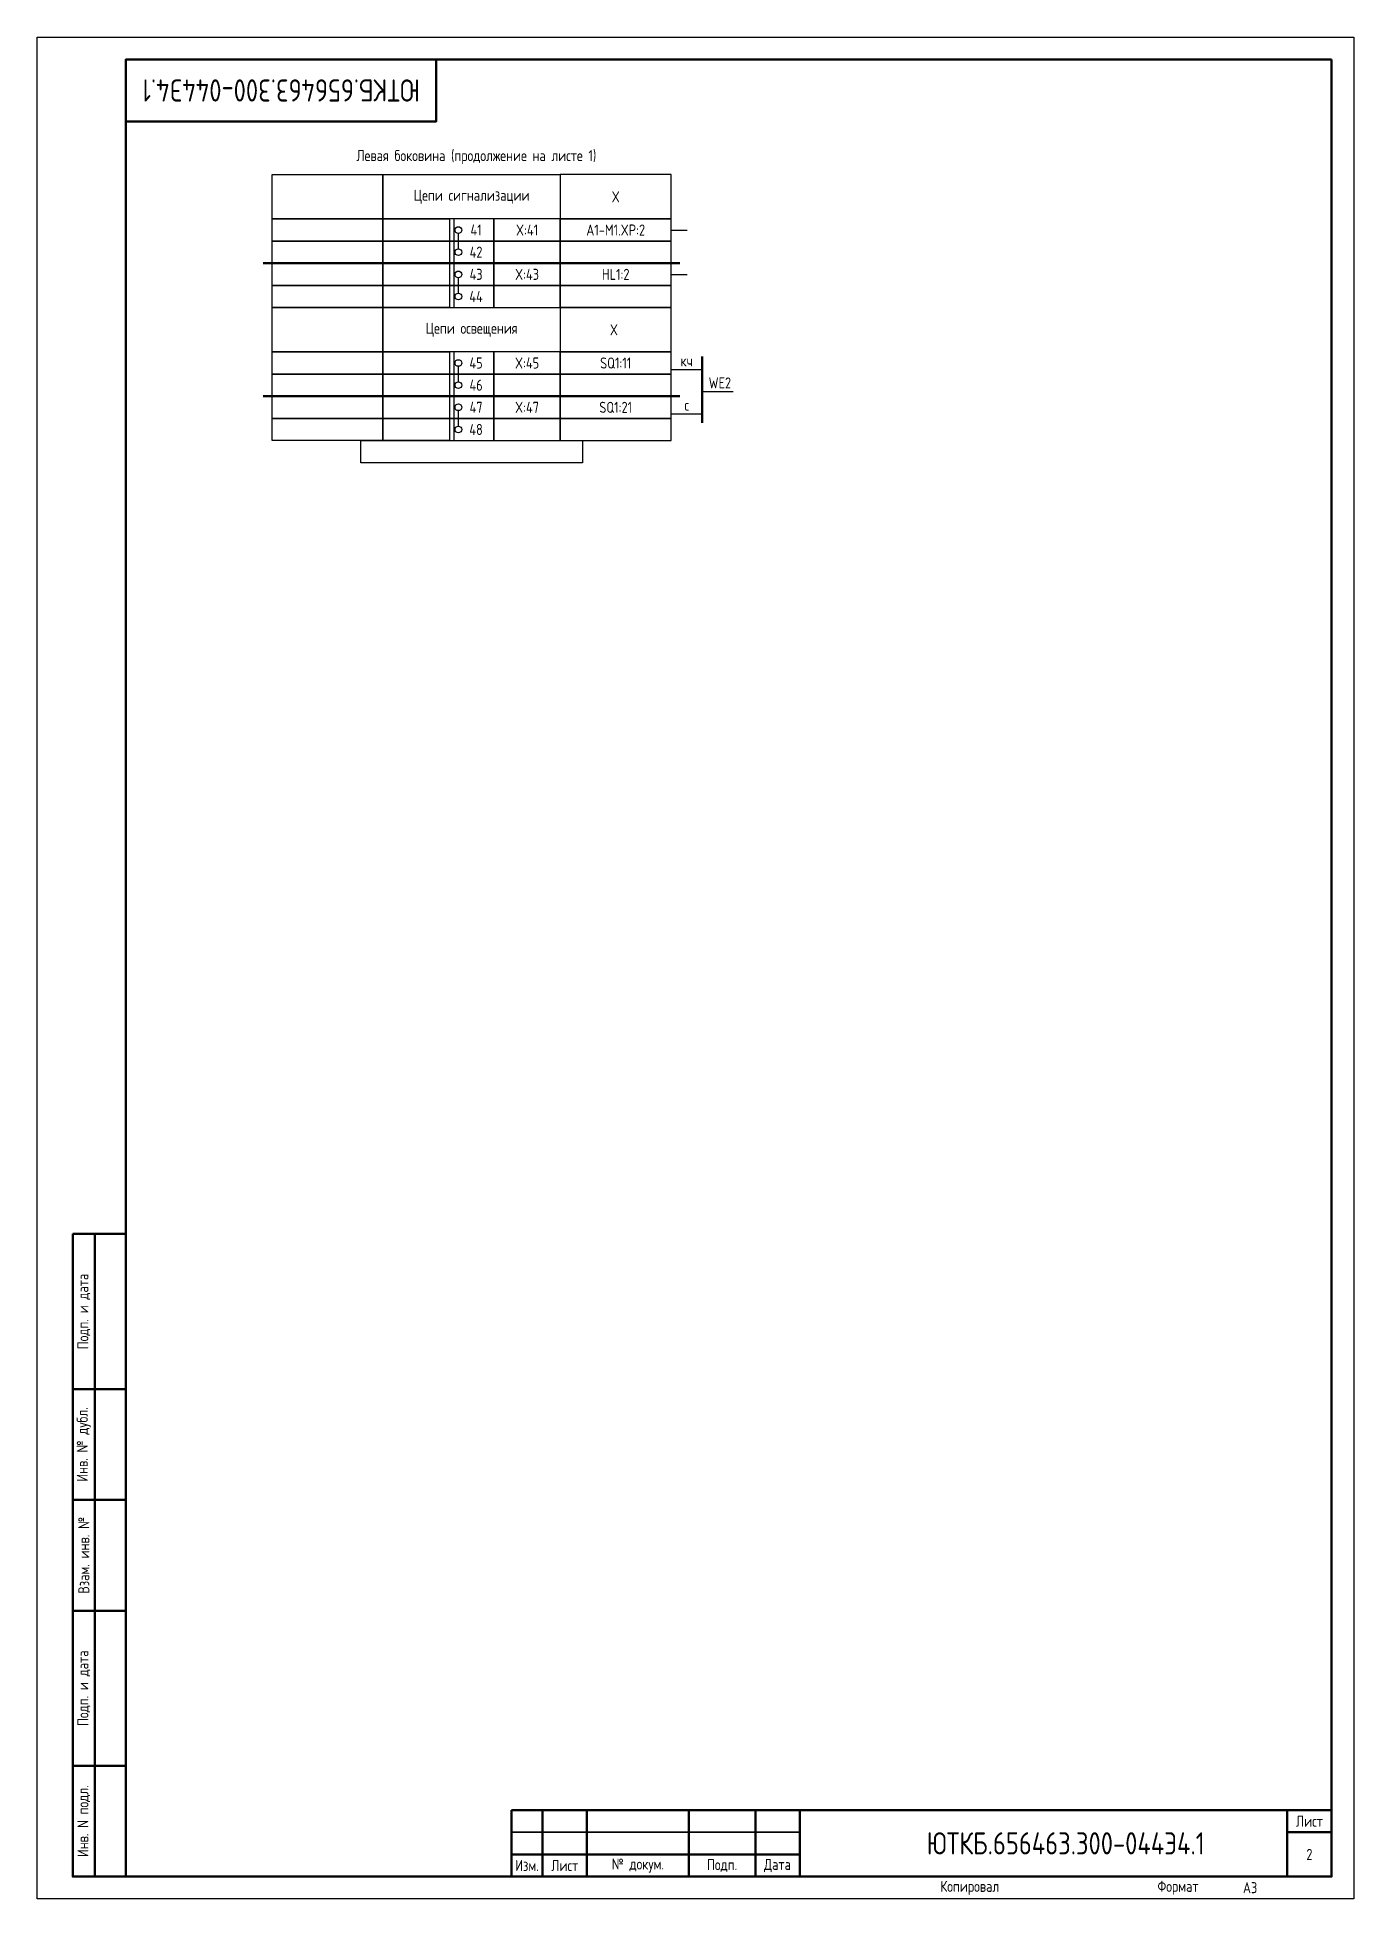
# Model space of a CAD drawing. Header units: millimetres. Extents: x -1036 to 3564, y -90 to 586.
# Drawn here: x 1557 to 1854, y 0 to 420 of the extents above; entities that cross this region are included whole.
import ezdxf

# ---------------------------------------------------------------- set-up
doc = ezdxf.new("R2010")
doc.units = ezdxf.units.MM
doc.styles.add('Gost_type_A', font='GOST_A.TTF')

msp = doc.modelspace()

# ---------------------------------------------------------------- texts
at = {"insert": (1612, 408), "char_height": 5, "width": 70, "attachment_point": 5, "rotation": 180, "style": 'Gost_type_A'}
msp.add_mtext('ЮТКБ.656463.300-044Э4.1', dxfattribs=at)
at = {"style": 'Gost_type_A'}
for s, insert, char_height, width, attachment_point in [('Левая боковина (продолжение на листе 1)', (1656.06, 392.96), 2.5, 90, 5), ('Цепи сигнализации', (1655, 384), 2.5, 40, 5), ('X', (1687.5, 384), 2.5, 25, 5), ('A1-M1.XP:2', (1687.5, 376.5), 2.5, 25, 5), ('HL1:2', (1687.5, 366.5), 2.5, 25, 5), ('Цепи освещения', (1655, 354), 2.5, 40, 5), ('X', (1687.09, 354), 2.5, 25, 5), ('SQ1:11', (1687.5, 346.5), 2.5, 25, 5), ('кч', (1703.5, 347), 2.5, 7, 5), ('WE2', (1711, 342), 2.5, 7, 5), ('SQ1:21', (1687.5, 336.5), 2.5, 25, 5), ('с', (1703.5, 337), 2.5, 7, 5), ('ЮТКБ.656463.300-044Э4.1', (1789, 12.5), 5, 120, 5), ('2', (1844, 10), 2.5, 10, 5), ('A3', (1829, 2.5), 2.5, 20, 4), ('A3', (1829, 2.5), 2.5, 20, 4)]:
    msp.add_mtext(s, dxfattribs=dict(at, insert=insert, char_height=char_height, width=width, attachment_point=attachment_point))
at = {"ltscale": 10, "char_height": 2.5, "attachment_point": 5, "style": 'Gost_type_A'}
for s, insert, width in [('41', (1656, 376.5), 8), ('X:41', (1667.5, 376.5), 15), ('42', (1656, 371.5), 8), ('43', (1656, 366.5), 8), ('X:43', (1667.5, 366.5), 15), ('44', (1656, 361.5), 8), ('45', (1656, 346.5), 8), ('X:45', (1667.5, 346.5), 15), ('46', (1656, 341.5), 8), ('47', (1656, 336.5), 8), ('X:47', (1667.5, 336.5), 15), ('48', (1656, 331.5), 8)]:
    msp.add_mtext(s, dxfattribs=dict(at, insert=insert, width=width))

# ---------------------------------------------------------------- blocks, each defined once
blk = doc.blocks.new('Штамп левый нижний')
at = {"lineweight": 50}
for points in [[(-12, 145), (-7, 145), (-7, 110), (-12, 110)], [(-7, 145), (0, 145), (0, 110), (-7, 110)], [(-12, 110), (-7, 110), (-7, 85), (-12, 85)], [(-7, 110), (0, 110), (0, 85), (-7, 85)], [(-12, 85), (-7, 85), (-7, 60), (-12, 60)], [(-7, 85), (0, 85), (0, 60), (-7, 60)], [(-12, 60), (-7, 60), (-7, 25), (-12, 25)], [(-7, 60), (0, 60), (0, 25), (-7, 25)], [(-12, 25), (-7, 25), (-7, 0), (-12, 0)], [(-7, 25), (0, 25), (0, 0), (-7, 0)]]:
    blk.add_lwpolyline(points, close=True, dxfattribs=at)
at = {"char_height": 2.5, "attachment_point": 5, "rotation": 90, "style": 'Gost_type_A'}
for s, insert, width in [('Подп. и дата', (-9.5, 127.5), 35), ('Инв. № дубл.', (-9.5, 97.5), 25), ('Взам. инв. №', (-9.5, 72.5), 25), ('Подп. и дата', (-9.5, 42.5), 35), ('Инв. N подл.', (-9.5, 12.5), 25)]:
    blk.add_mtext(s, dxfattribs=dict(at, insert=insert, width=width))
blk = doc.blocks.new('Штамп угловой верхний')
at = {"lineweight": 50}
blk.add_lwpolyline([(0, 0), (70, 0), (70, -14), (0, -14)], close=True, dxfattribs=at)
blk = doc.blocks.new('Штамп малый нижний')
at = {"lineweight": 50}
for points in [[(-185, 15), (-178, 15), (-178, 5), (-185, 5)], [(-178, 15), (-168, 15), (-168, 5), (-178, 5)], [(-168, 15), (-145, 15), (-145, 5), (-168, 5)], [(-145, 15), (-130, 15), (-130, 5), (-145, 5)], [(-130, 15), (-120, 15), (-120, 5), (-130, 5)], [(-120, 15), (-10, 15), (-10, 0), (-120, 0)], [(-10, 15), (0, 15), (0, 10), (-10, 10)], [(-10, 10), (0, 10), (0, 0), (-10, 0)], [(-185, 5), (-178, 5), (-178, 0), (-185, 0)], [(-178, 5), (-168, 5), (-168, 0), (-178, 0)], [(-168, 5), (-145, 5), (-145, 0), (-168, 0)], [(-145, 5), (-130, 5), (-130, 0), (-145, 0)], [(-130, 5), (-120, 5), (-120, 0), (-130, 0)]]:
    blk.add_lwpolyline(points, close=True, dxfattribs=at)
for points in [[(-185, 15), (-178, 15), (-178, 10), (-185, 10)], [(-178, 15), (-168, 15), (-168, 10), (-178, 10)], [(-168, 15), (-145, 15), (-145, 10), (-168, 10)], [(-145, 15), (-130, 15), (-130, 10), (-145, 10)], [(-130, 15), (-120, 15), (-120, 10), (-130, 10)], [(-185, 10), (-178, 10), (-178, 5), (-185, 5)], [(-178, 10), (-168, 10), (-168, 5), (-178, 5)], [(-168, 10), (-145, 10), (-145, 5), (-168, 5)], [(-145, 10), (-130, 10), (-130, 5), (-145, 5)], [(-130, 10), (-120, 10), (-120, 5), (-130, 5)]]:
    blk.add_lwpolyline(points, close=True)
at = {"char_height": 2.5, "style": 'Gost_type_A'}
for s, insert, width, attachment_point in [('Лист', (-5, 12.5), 10, 5), ('Изм.', (-181.5, 2.5), 7, 5), ('Лист', (-173, 2.5), 10, 5), ('№ докум.', (-156.5, 2.5), 23, 5), ('Подп.', (-137.5, 2.5), 15, 5), ('Дата', (-125, 2.5), 10, 5), ('Копировал', (-75, -2.53), 13.1202, 6), ('Формат', (-30, -2.53), 13.1202, 6)]:
    blk.add_mtext(s, dxfattribs=dict(at, insert=insert, width=width, attachment_point=attachment_point))

# ---------------------------------------------------------------- linework, layer by layer
for p, q in [((1651, 379), (1651, 359)), ((1652, 372.25), (1652, 375.75)), ((1700, 376.5), (1703.62, 376.5)), ((1652, 362.25), (1652, 365.75)), ((1700, 366.5), (1703.62, 366.5)), ((1651, 349), (1651, 339)), ((1652, 342.25), (1652, 345.75)), ((1700, 345), (1707, 345)), ((1651, 339), (1651, 329)), ((1714, 340), (1707, 340)), ((1652, 332.25), (1652, 335.75)), ((1700, 335), (1707, 335))]:
    msp.add_line(p, q)
at = {"lineweight": 50}
for p, q in [((1702, 369), (1608, 369)), ((1707, 333), (1707, 348)), ((1608, 339), (1702, 339))]:
    msp.add_line(p, q, dxfattribs=at)
for points in [[(1854, 420), (1854, 0), (1557, 0), (1557, 420)], [(1610, 389), (1635, 389), (1635, 379), (1610, 379)], [(1635, 389), (1675, 389), (1675, 379), (1635, 379)], [(1700, 389), (1675, 389), (1675, 379), (1700, 379)], [(1610, 379), (1635, 379), (1635, 374), (1610, 374)], [(1635, 379), (1650, 379), (1650, 374), (1635, 374)], [(1660, 379), (1650, 379), (1650, 374), (1660, 374)], [(1675, 379), (1660, 379), (1660, 374), (1675, 374)], [(1700, 379), (1675, 379), (1675, 374), (1700, 374)], [(1610, 374), (1635, 374), (1635, 369), (1610, 369)], [(1635, 374), (1650, 374), (1650, 369), (1635, 369)], [(1660, 374), (1650, 374), (1650, 369), (1660, 369)], [(1675, 374), (1660, 374), (1660, 369), (1675, 369)], [(1700, 374), (1675, 374), (1675, 369), (1700, 369)], [(1610, 369), (1635, 369), (1635, 364), (1610, 364)], [(1635, 369), (1650, 369), (1650, 364), (1635, 364)], [(1660, 369), (1650, 369), (1650, 364), (1660, 364)], [(1675, 369), (1660, 369), (1660, 364), (1675, 364)], [(1700, 369), (1675, 369), (1675, 364), (1700, 364)], [(1610, 364), (1635, 364), (1635, 359), (1610, 359)], [(1635, 364), (1650, 364), (1650, 359), (1635, 359)], [(1660, 364), (1650, 364), (1650, 359), (1660, 359)], [(1675, 364), (1660, 364), (1660, 359), (1675, 359)], [(1700, 364), (1675, 364), (1675, 359), (1700, 359)], [(1610, 359), (1635, 359), (1635, 349), (1610, 349)], [(1635, 359), (1675, 359), (1675, 349), (1635, 349)], [(1700, 359), (1675, 359), (1675, 349), (1700, 349)], [(1610, 349), (1635, 349), (1635, 344), (1610, 344)], [(1635, 349), (1650, 349), (1650, 344), (1635, 344)], [(1660, 349), (1650, 349), (1650, 344), (1660, 344)], [(1675, 349), (1660, 349), (1660, 344), (1675, 344)], [(1700, 349), (1675, 349), (1675, 344), (1700, 344)], [(1610, 344), (1635, 344), (1635, 339), (1610, 339)], [(1635, 344), (1650, 344), (1650, 339), (1635, 339)], [(1660, 344), (1650, 344), (1650, 339), (1660, 339)], [(1675, 344), (1660, 344), (1660, 339), (1675, 339)], [(1700, 344), (1675, 344), (1675, 339), (1700, 339)], [(1610, 339), (1635, 339), (1635, 334), (1610, 334)], [(1635, 339), (1650, 339), (1650, 334), (1635, 334)], [(1660, 339), (1650, 339), (1650, 334), (1660, 334)], [(1675, 339), (1660, 339), (1660, 334), (1675, 334)], [(1700, 339), (1675, 339), (1675, 334), (1700, 334)], [(1610, 334), (1635, 334), (1635, 329), (1610, 329)], [(1635, 334), (1650, 334), (1650, 329), (1635, 329)], [(1660, 334), (1650, 334), (1650, 329), (1660, 329)], [(1675, 334), (1660, 334), (1660, 329), (1675, 329)], [(1700, 334), (1675, 334), (1675, 329), (1700, 329)], [(1630, 329), (1680, 329), (1680, 324), (1630, 324)]]:
    msp.add_lwpolyline(points, close=True)
msp.add_lwpolyline([(1849, 415), (1849, 5), (1577, 5), (1577, 415)], close=True, dxfattribs=at)
for centre in [(1652, 376.5), (1652, 371.5), (1652, 366.5), (1652, 361.5), (1652, 346.5), (1652, 341.5), (1652, 336.5), (1652, 331.5)]:
    msp.add_circle(centre, 0.75)

# ---------------------------------------------------------------- block references
for name, p in [('Штамп угловой верхний', (1577, 415)), ('Штамп малый нижний', (1849, 5))]:
    msp.add_blockref(name, p)
at = {"color": 1}
msp.add_blockref('Штамп левый нижний', (1577, 5), dxfattribs=at)

msp.set_redraw_order([(e.dxf.handle, doc.entitydb.next_handle()) for e in msp.query("TEXT MTEXT ATTDEF DIMENSION ARC_DIMENSION")])  # texts and dimensions are drawn at this point

doc.saveas('drawing.dxf')
